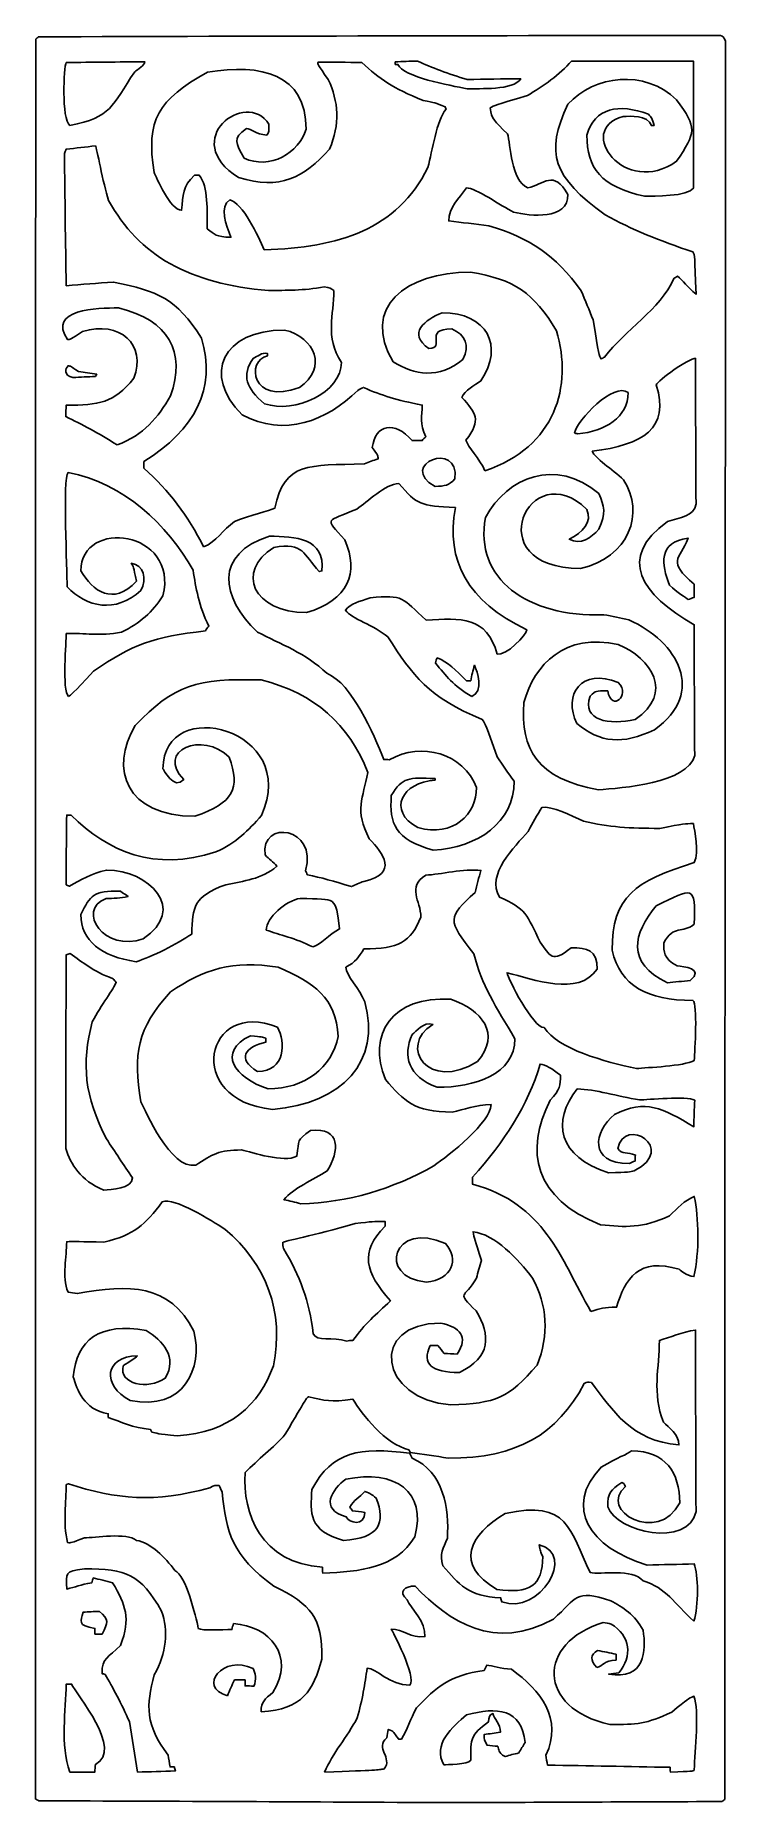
# Model space of a CAD drawing. Header units: centimetres. Extents: x 1.5 to 8.5, y -9 to 9.
import ezdxf

# ---------------------------------------------------------------- set-up
doc = ezdxf.new("R2010")
doc.units = ezdxf.units.CM
doc.header["$MEASUREMENT"] = 0
doc.layers.add('layer 1', color=7, linetype='Continuous')

msp = doc.modelspace()

# ---------------------------------------------------------------- linework, layer by layer
at = {"layer": 'layer 1', "color": 250}
for points, knots in [([(5.70653, -9.00021), (4.31652, -8.9927), (2.92651, -8.9852), (1.53649, -8.98145), (1.53649, -8.98145), (1.523, -8.97394), (1.5095, -8.96644), (1.50051, -8.96269), (1.50051, -8.96269), (1.50051, -2.98613), (1.50051, 2.99044), (1.50501, 8.96325), (1.50501, 8.96325), (1.514, 8.97075), (1.523, 8.97826), (1.532, 8.98576), (1.532, 8.98576), (3.84418, 8.99326), (6.16087, 8.99702), (8.47756, 9.00077), (8.47756, 9.00077), (8.50904, 8.98576), (8.50904, 8.98576), (8.53154, 8.94449), (8.53154, 8.94449), (8.52704, 2.97543), (8.52254, -2.99363), (8.52254, -8.96644), (8.52254, -8.96644), (8.51354, -8.97394), (8.50455, -8.98145), (8.49555, -8.98895), (8.49555, -8.98895), (7.56438, -8.9927), (6.6332, -8.99645), (5.70653, -9.00021)], [0, 0, 0, 0, 0.1, 0.1, 0.1, 0.1, 0.2, 0.2, 0.2, 0.2, 0.3, 0.3, 0.3, 0.3, 0.4, 0.4, 0.4, 0.4, 0.5, 0.5, 0.5, 0.5, 0.6, 0.6, 0.6, 0.6, 0.7, 0.7, 0.7, 0.7, 0.8, 0.8, 0.8, 0.8, 1, 1, 1, 1]), ([(1.85138, 8.08158), (1.76591, 8.15287), (1.78841, 8.67812), (1.8154, 8.72314), (1.8154, 8.72314), (2.0808, 8.72689), (2.34621, 8.73064), (2.61611, 8.73064), (2.61611, 8.73064), (2.61611, 8.69687), (2.53964, 8.65185), (2.51265, 8.62934), (2.51265, 8.62934), (2.27873, 8.28043), (2.27873, 8.16787), (1.85138, 8.08158)], [0, 0, 0, 0, 0.2, 0.2, 0.2, 0.2, 0.4, 0.4, 0.4, 0.4, 0.6, 0.6, 0.6, 0.6, 1, 1, 1, 1]), ([(3.83069, 6.81724), (3.77221, 6.95605), (3.61027, 7.29747), (3.47981, 7.32373), (3.47981, 7.32373), (3.37635, 7.25995), (3.43933, 7.06861), (3.49331, 6.9448), (3.49331, 6.9448), (3.33586, 6.9448), (3.33136, 6.97481), (3.25039, 7.03109), (3.25039, 7.03109), (3.25039, 7.20742), (3.26389, 7.46254), (3.16942, 7.5751), (3.16942, 7.5751), (3.15143, 7.5751), (3.13343, 7.5751), (3.11994, 7.5751), (3.11994, 7.5751), (2.99848, 7.46254), (3.00748, 7.37625), (2.98948, 7.21868), (2.98948, 7.21868), (2.87702, 7.21868), (2.72858, 7.55634), (2.71058, 7.60511), (2.71058, 7.60511), (2.62511, 8.14161), (2.74657, 8.34421), (3.25489, 8.62559), (3.25489, 8.62559), (3.7992, 8.71563), (4.25804, 8.61058), (4.25804, 8.04407), (4.25804, 8.04407), (4.19506, 7.80771), (3.88017, 7.62387), (3.62826, 7.75143), (3.62826, 7.75143), (3.53829, 7.90525), (3.5068, 7.95027), (3.65075, 8.05157), (3.65075, 8.05157), (3.70023, 8.04782), (3.74522, 7.99529), (3.85768, 7.98404), (3.85768, 7.98404), (3.88017, 8.0178), (3.88017, 8.0178), (3.88017, 8.09659), (3.88017, 8.09659), (3.64625, 8.46051), (2.95799, 7.93527), (3.56978, 7.55259), (3.56978, 7.55259), (3.99713, 7.42503), (4.23105, 7.54508), (4.49645, 7.84147), (4.49645, 7.84147), (4.60442, 8.09284), (4.59092, 8.3292), (4.48296, 8.55056), (4.48296, 8.55056), (4.375, 8.70813), (4.375, 8.70813), (4.3795, 8.72689), (4.3795, 8.72689), (4.52794, 8.72689), (4.67639, 8.72689), (4.82484, 8.72314), (4.82484, 8.72314), (5.01377, 8.55431), (5.13523, 8.46426), (5.45012, 8.3367), (5.45012, 8.3367), (5.57158, 8.31419), (5.57158, 8.31419), (5.67504, 8.27292), (5.67504, 8.27292), (5.67504, 8.26542), (5.67954, 8.25792), (5.68404, 8.25041), (5.68404, 8.25041), (5.58507, 8.12661), (5.54459, 7.83022), (5.4996, 7.65388), (5.4996, 7.65388), (5.18471, 7.02359), (4.59092, 6.836), (3.83069, 6.81724)], [0, 0, 0, 0, 0.04166667, 0.04166667, 0.04166667, 0.04166667, 0.08333333, 0.08333333, 0.08333333, 0.08333333, 0.125, 0.125, 0.125, 0.125, 0.16666667, 0.16666667, 0.16666667, 0.16666667, 0.20833333, 0.20833333, 0.20833333, 0.20833333, 0.25, 0.25, 0.25, 0.25, 0.29166667, 0.29166667, 0.29166667, 0.29166667, 0.33333333, 0.33333333, 0.33333333, 0.33333333, 0.375, 0.375, 0.375, 0.375, 0.41666667, 0.41666667, 0.41666667, 0.41666667, 0.45833333, 0.45833333, 0.45833333, 0.45833333, 0.5, 0.5, 0.5, 0.5, 0.54166667, 0.54166667, 0.54166667, 0.54166667, 0.58333333, 0.58333333, 0.58333333, 0.58333333, 0.625, 0.625, 0.625, 0.625, 0.66666667, 0.66666667, 0.66666667, 0.66666667, 0.70833333, 0.70833333, 0.70833333, 0.70833333, 0.75, 0.75, 0.75, 0.75, 0.79166667, 0.79166667, 0.79166667, 0.79166667, 0.83333333, 0.83333333, 0.83333333, 0.83333333, 0.875, 0.875, 0.875, 0.875, 0.91666667, 0.91666667, 0.91666667, 0.91666667, 1, 1, 1, 1]), ([(5.89996, 8.45676), (5.72452, 8.49053), (5.24319, 8.57682), (5.19371, 8.70438), (5.19371, 8.70438), (5.18471, 8.70438), (5.17572, 8.70438), (5.16672, 8.70438), (5.16672, 8.70438), (5.16672, 8.71563), (5.16672, 8.72314), (5.16672, 8.73064), (5.16672, 8.73064), (5.23869, 8.73439), (5.31517, 8.73814), (5.39164, 8.73814), (5.39164, 8.73814), (5.54009, 8.67436), (5.70203, 8.60683), (5.89996, 8.55056), (5.89996, 8.55056), (6.0799, 8.55431), (6.25983, 8.55806), (6.44427, 8.55806), (6.44427, 8.55806), (6.37229, 8.438), (6.01692, 8.46051), (5.89996, 8.45676)], [0, 0, 0, 0, 0.125, 0.125, 0.125, 0.125, 0.25, 0.25, 0.25, 0.25, 0.375, 0.375, 0.375, 0.375, 0.5, 0.5, 0.5, 0.5, 0.625, 0.625, 0.625, 0.625, 0.75, 0.75, 0.75, 0.75, 1, 1, 1, 1]), ([(7.26298, 5.70296), (7.24049, 5.74048), (7.24049, 5.74048), (7.18201, 6.1044), (7.18201, 6.1044), (7.14152, 6.20195), (7.10104, 6.2995), (7.06055, 6.39704), (7.06055, 6.39704), (6.79515, 6.76471), (6.53874, 6.9373), (6.12038, 7.0611), (6.12038, 7.0611), (5.98093, 7.07986), (5.84598, 7.09487), (5.71103, 7.10988), (5.71103, 7.10988), (5.71103, 7.25244), (5.81449, 7.33498), (5.89096, 7.44754), (5.89096, 7.44754), (5.98543, 7.44754), (6.24184, 7.2637), (6.37229, 7.19992), (6.37229, 7.19992), (6.54323, 7.15865), (6.9256, 7.11738), (6.9256, 7.38), (6.9256, 7.38), (6.77715, 7.63888), (6.68269, 7.4813), (6.51624, 7.44754), (6.51624, 7.44754), (6.3453, 7.51882), (6.34081, 7.894), (6.30932, 7.99905), (6.30932, 7.99905), (6.17436, 8.13036), (6.14737, 8.14536), (6.13388, 8.26167), (6.13388, 8.26167), (6.17436, 8.28793), (6.17436, 8.28793), (6.51175, 8.38923), (6.51175, 8.38923), (6.67369, 8.47927), (6.84013, 8.60308), (6.96159, 8.73814), (6.96159, 8.73814), (7.37544, 8.73814), (7.7893, 8.73814), (8.20315, 8.73814), (8.20315, 8.73814), (8.20315, 8.30669), (8.20315, 7.87524), (8.20315, 7.44378), (8.20315, 7.44378), (8.15367, 7.36125), (7.7893, 7.36125), (7.70833, 7.36125), (7.70833, 7.36125), (7.25848, 7.45879), (7.11903, 7.65013), (7.11903, 7.98404), (7.11903, 7.98404), (7.19101, 8.26167), (7.44742, 8.31044), (7.74431, 8.19789), (7.74431, 8.19789), (7.7803, 8.16037), (7.7803, 8.16037), (7.80279, 8.08158), (7.80279, 8.08158), (7.7938, 8.08158), (7.7848, 8.08158), (7.7758, 8.08158), (7.7758, 8.08158), (7.73532, 8.19039), (7.55988, 8.17538), (7.4879, 8.17538), (7.4879, 8.17538), (6.98858, 8.03656), (7.5104, 7.34624), (8.03221, 7.71766), (8.03221, 7.71766), (8.23014, 8.0178), (8.24364, 8.05157), (8.03221, 8.34421), (8.03221, 8.34421), (7.70833, 8.65936), (7.19101, 8.59558), (6.9256, 8.29919), (6.9256, 8.29919), (6.68718, 7.79645), (6.77265, 7.56009), (7.30347, 7.17366), (7.30347, 7.17366), (7.57787, 7.01983), (7.85677, 6.91103), (8.19865, 6.79473), (8.19865, 6.79473), (8.21665, 6.75721), (8.21665, 6.75721), (8.23014, 6.36328), (8.23014, 6.36328), (8.14017, 6.43831), (8.09519, 6.50209), (8.04121, 6.54711), (8.04121, 6.54711), (8.02771, 6.53961), (8.01422, 6.5321), (8.00522, 6.5246), (8.00522, 6.5246), (7.86577, 6.2057), (7.5059, 6.00311), (7.29897, 5.72172), (7.29897, 5.72172), (7.28547, 5.71797), (7.27198, 5.71047), (7.26298, 5.70296)], [0, 0, 0, 0, 0.03225806, 0.03225806, 0.03225806, 0.03225806, 0.06451613, 0.06451613, 0.06451613, 0.06451613, 0.09677419, 0.09677419, 0.09677419, 0.09677419, 0.12903226, 0.12903226, 0.12903226, 0.12903226, 0.16129032, 0.16129032, 0.16129032, 0.16129032, 0.19354839, 0.19354839, 0.19354839, 0.19354839, 0.22580645, 0.22580645, 0.22580645, 0.22580645, 0.25806452, 0.25806452, 0.25806452, 0.25806452, 0.29032258, 0.29032258, 0.29032258, 0.29032258, 0.32258065, 0.32258065, 0.32258065, 0.32258065, 0.35483871, 0.35483871, 0.35483871, 0.35483871, 0.38709677, 0.38709677, 0.38709677, 0.38709677, 0.41935484, 0.41935484, 0.41935484, 0.41935484, 0.4516129, 0.4516129, 0.4516129, 0.4516129, 0.48387097, 0.48387097, 0.48387097, 0.48387097, 0.51612903, 0.51612903, 0.51612903, 0.51612903, 0.5483871, 0.5483871, 0.5483871, 0.5483871, 0.58064516, 0.58064516, 0.58064516, 0.58064516, 0.61290323, 0.61290323, 0.61290323, 0.61290323, 0.64516129, 0.64516129, 0.64516129, 0.64516129, 0.67741935, 0.67741935, 0.67741935, 0.67741935, 0.70967742, 0.70967742, 0.70967742, 0.70967742, 0.74193548, 0.74193548, 0.74193548, 0.74193548, 0.77419355, 0.77419355, 0.77419355, 0.77419355, 0.80645161, 0.80645161, 0.80645161, 0.80645161, 0.83870968, 0.83870968, 0.83870968, 0.83870968, 0.87096774, 0.87096774, 0.87096774, 0.87096774, 0.90322581, 0.90322581, 0.90322581, 0.90322581, 0.93548387, 0.93548387, 0.93548387, 0.93548387, 1, 1, 1, 1]), ([(3.2144, 3.78956), (3.05696, 4.11222), (2.85903, 4.36358), (2.60712, 4.59244), (2.60712, 4.59244), (2.60712, 4.61495), (2.60712, 4.63746), (2.60712, 4.65997), (2.60712, 4.65997), (3.11994, 4.98263), (3.35386, 5.40282), (3.19191, 5.91682), (3.19191, 5.91682), (2.9355, 6.32576), (2.75107, 6.39329), (2.29673, 6.48708), (2.29673, 6.48708), (2.13478, 6.47583), (1.97284, 6.46457), (1.8154, 6.44957), (1.8154, 6.44957), (1.8064, 6.89978), (1.8019, 7.34999), (1.7974, 7.79645), (1.7974, 7.79645), (1.8019, 7.81146), (1.8064, 7.82646), (1.8154, 7.84147), (1.8154, 7.84147), (1.91436, 7.85273), (2.01333, 7.86398), (2.11229, 7.87524), (2.11229, 7.87524), (2.12579, 7.86023), (2.18876, 7.49631), (2.24724, 7.31998), (2.24724, 7.31998), (2.55314, 6.75346), (3.07945, 6.46832), (3.87567, 6.40079), (3.87567, 6.40079), (4.05561, 6.40454), (4.23105, 6.40079), (4.44247, 6.43831), (4.44247, 6.43831), (4.50545, 6.42706), (4.50545, 6.42706), (4.54144, 6.40079), (4.54144, 6.40079), (4.54144, 6.15318), (4.44697, 5.93557), (4.61791, 5.6692), (4.61791, 5.6692), (4.61791, 5.36531), (4.14558, 5.1402), (3.83519, 5.249), (3.83519, 5.249), (3.64625, 5.40658), (3.60127, 5.53414), (3.71823, 5.71047), (3.71823, 5.71047), (3.76321, 5.72923), (3.8037, 5.77425), (3.86668, 5.75924), (3.86668, 5.75924), (3.86668, 5.75174), (3.86668, 5.74423), (3.86668, 5.73673), (3.86668, 5.73673), (3.64625, 5.69171), (3.69574, 5.22649), (4.19056, 5.41408), (4.19056, 5.41408), (4.47846, 5.61292), (4.3525, 5.92432), (4.03762, 5.99935), (4.03762, 5.99935), (3.40784, 5.99935), (3.19641, 5.54164), (3.60577, 5.13645), (3.60577, 5.13645), (4.03762, 4.90384), (4.46497, 5.07267), (4.78435, 5.38406), (4.78435, 5.38406), (4.80235, 5.39532), (4.82034, 5.40658), (4.84283, 5.41408), (4.84283, 5.41408), (5.03177, 5.33154), (5.17572, 5.28652), (5.44112, 5.23399), (5.44112, 5.23399), (5.43662, 5.12519), (5.41413, 5.04641), (5.47711, 4.91134), (5.47711, 4.91134), (5.46361, 4.90009), (5.45012, 4.88883), (5.44112, 4.87382), (5.44112, 4.87382), (5.40513, 4.87382), (5.36915, 4.87382), (5.33766, 4.87382), (5.33766, 4.87382), (5.16222, 5.08017), (4.95979, 5.0389), (4.9328, 4.80254), (4.9328, 4.80254), (4.99128, 4.72), (4.99128, 4.72), (4.99128, 4.68624), (4.99128, 4.68624), (4.9418, 4.67123), (4.89681, 4.65622), (4.85183, 4.63746), (4.85183, 4.63746), (4.28053, 4.61495), (4.04211, 4.66373), (3.93865, 4.1835), (3.93865, 4.1835), (3.88917, 4.16099), (3.68674, 4.11222), (3.52929, 4.04844), (3.52929, 4.04844), (3.41234, 3.9659), (3.34036, 3.84209), (3.2144, 3.78956)], [0, 0, 0, 0, 0.03030303, 0.03030303, 0.03030303, 0.03030303, 0.06060606, 0.06060606, 0.06060606, 0.06060606, 0.09090909, 0.09090909, 0.09090909, 0.09090909, 0.12121212, 0.12121212, 0.12121212, 0.12121212, 0.15151515, 0.15151515, 0.15151515, 0.15151515, 0.18181818, 0.18181818, 0.18181818, 0.18181818, 0.21212121, 0.21212121, 0.21212121, 0.21212121, 0.24242424, 0.24242424, 0.24242424, 0.24242424, 0.27272727, 0.27272727, 0.27272727, 0.27272727, 0.3030303, 0.3030303, 0.3030303, 0.3030303, 0.33333333, 0.33333333, 0.33333333, 0.33333333, 0.36363636, 0.36363636, 0.36363636, 0.36363636, 0.39393939, 0.39393939, 0.39393939, 0.39393939, 0.42424242, 0.42424242, 0.42424242, 0.42424242, 0.45454545, 0.45454545, 0.45454545, 0.45454545, 0.48484848, 0.48484848, 0.48484848, 0.48484848, 0.51515152, 0.51515152, 0.51515152, 0.51515152, 0.54545455, 0.54545455, 0.54545455, 0.54545455, 0.57575758, 0.57575758, 0.57575758, 0.57575758, 0.60606061, 0.60606061, 0.60606061, 0.60606061, 0.63636364, 0.63636364, 0.63636364, 0.63636364, 0.66666667, 0.66666667, 0.66666667, 0.66666667, 0.6969697, 0.6969697, 0.6969697, 0.6969697, 0.72727273, 0.72727273, 0.72727273, 0.72727273, 0.75757576, 0.75757576, 0.75757576, 0.75757576, 0.78787879, 0.78787879, 0.78787879, 0.78787879, 0.81818182, 0.81818182, 0.81818182, 0.81818182, 0.84848485, 0.84848485, 0.84848485, 0.84848485, 0.87878788, 0.87878788, 0.87878788, 0.87878788, 0.90909091, 0.90909091, 0.90909091, 0.90909091, 0.93939394, 0.93939394, 0.93939394, 0.93939394, 1, 1, 1, 1]), ([(6.0799, 4.56618), (6.02592, 4.68999), (5.90446, 4.80629), (5.88647, 4.87758), (5.88647, 4.87758), (6.04841, 5.08767), (5.98543, 5.15146), (5.84598, 5.31278), (5.84598, 5.31278), (5.87297, 5.38406), (5.97643, 5.43659), (6.03941, 5.48161), (6.03941, 5.48161), (6.27783, 5.83803), (6.09789, 6.17569), (5.64355, 6.17569), (5.64355, 6.17569), (5.47261, 6.10816), (5.28368, 5.96184), (5.5086, 5.81177), (5.5086, 5.81177), (5.69303, 5.81177), (5.44112, 6.01061), (5.74252, 6.01061), (5.74252, 6.01061), (5.88197, 5.94683), (5.93145, 5.84553), (5.85498, 5.69921), (5.85498, 5.69921), (5.61206, 5.49662), (5.36015, 5.54164), (5.14423, 5.6767), (5.14423, 5.6767), (4.81584, 6.22446), (5.27018, 6.58838), (5.93145, 6.58838), (5.93145, 6.58838), (6.38579, 6.51335), (6.57472, 6.38203), (6.80864, 5.99185), (6.80864, 5.99185), (6.97508, 5.42909), (6.79964, 4.80629), (6.0799, 4.56618)], [0, 0, 0, 0, 0.08333333, 0.08333333, 0.08333333, 0.08333333, 0.16666667, 0.16666667, 0.16666667, 0.16666667, 0.25, 0.25, 0.25, 0.25, 0.33333333, 0.33333333, 0.33333333, 0.33333333, 0.41666667, 0.41666667, 0.41666667, 0.41666667, 0.5, 0.5, 0.5, 0.5, 0.58333333, 0.58333333, 0.58333333, 0.58333333, 0.66666667, 0.66666667, 0.66666667, 0.66666667, 0.75, 0.75, 0.75, 0.75, 0.83333333, 0.83333333, 0.83333333, 0.83333333, 1, 1, 1, 1]), ([(2.33271, 4.8288), (2.14378, 4.95261), (1.97284, 5.0389), (1.8109, 5.11769), (1.8109, 5.11769), (1.8109, 5.15896), (1.8109, 5.19648), (1.8154, 5.23399), (1.8154, 5.23399), (2.14828, 5.23399), (2.29673, 5.25275), (2.50365, 5.50787), (2.50365, 5.50787), (2.63861, 5.84928), (2.3597, 6.10065), (1.98184, 5.98435), (1.98184, 5.98435), (1.85588, 5.90181), (1.85588, 5.90181), (1.82889, 5.90181), (1.82889, 5.90181), (1.61747, 6.2132), (2.13478, 6.22446), (2.34621, 6.22446), (2.34621, 6.22446), (2.86353, 6.10065), (3.03447, 5.778), (2.87702, 5.32779), (2.87702, 5.32779), (2.75107, 5.11394), (2.60712, 4.92635), (2.33271, 4.8288)], [0, 0, 0, 0, 0.11111111, 0.11111111, 0.11111111, 0.11111111, 0.22222222, 0.22222222, 0.22222222, 0.22222222, 0.33333333, 0.33333333, 0.33333333, 0.33333333, 0.44444444, 0.44444444, 0.44444444, 0.44444444, 0.55555556, 0.55555556, 0.55555556, 0.55555556, 0.66666667, 0.66666667, 0.66666667, 0.66666667, 0.77777778, 0.77777778, 0.77777778, 0.77777778, 1, 1, 1, 1]), ([(1.88287, 5.51538), (1.78391, 5.54164), (1.8064, 5.60167), (1.83339, 5.63543), (1.83339, 5.63543), (1.86038, 5.63168), (1.86038, 5.63168), (1.94135, 5.5754), (1.94135, 5.5754), (1.99983, 5.5679), (2.06281, 5.5604), (2.12579, 5.54914), (2.12579, 5.54914), (2.12129, 5.54164), (2.11679, 5.53414), (2.11229, 5.52663), (2.11229, 5.52663), (2.03582, 5.52288), (1.95935, 5.51913), (1.88287, 5.51538)], [0, 0, 0, 0, 0.16666667, 0.16666667, 0.16666667, 0.16666667, 0.33333333, 0.33333333, 0.33333333, 0.33333333, 0.5, 0.5, 0.5, 0.5, 0.66666667, 0.66666667, 0.66666667, 0.66666667, 1, 1, 1, 1]), ([(7.23599, 1.31715), (6.61071, 1.4297), (6.43977, 1.72609), (6.47576, 2.20632), (6.47576, 2.20632), (6.58372, 2.59275), (6.89411, 2.91915), (7.43842, 2.79535), (7.43842, 2.79535), (7.7758, 2.65653), (8.00972, 2.30011), (7.60936, 2.03374), (7.60936, 2.03374), (7.34845, 1.97371), (7.06055, 2.01873), (7.15052, 2.2701), (7.15052, 2.2701), (7.2225, 2.33013), (7.19551, 2.32262), (7.33046, 2.32262), (7.33046, 2.32262), (7.36645, 2.10877), (7.56887, 2.27385), (7.43842, 2.40891), (7.43842, 2.40891), (7.06055, 2.56649), (6.87162, 2.28135), (7.01557, 1.99247), (7.01557, 1.99247), (7.25399, 1.79362), (7.47891, 1.77111), (7.80729, 1.92869), (7.80729, 1.92869), (8.3381, 2.30762), (8.04571, 2.82536), (7.54638, 3.04671), (7.54638, 3.04671), (7.46091, 3.06547), (7.37544, 3.08423), (7.28997, 3.09924), (7.28997, 3.09924), (6.50725, 3.07298), (5.97194, 3.46316), (6.0844, 4.08971), (6.0844, 4.08971), (6.30932, 4.50615), (6.79964, 4.70124), (7.24049, 4.33357), (7.24049, 4.33357), (7.29897, 4.19851), (7.31246, 4.13848), (7.24049, 3.96965), (7.24049, 3.96965), (7.16402, 3.88336), (7.05156, 3.80457), (6.9391, 3.86835), (6.9391, 3.86835), (7.07855, 3.94339), (7.17301, 4.03718), (7.11903, 4.17224), (7.11903, 4.17224), (6.53424, 4.74251), (5.99443, 3.57196), (7.05156, 3.57196), (7.05156, 3.57196), (7.54638, 3.67701), (7.71282, 4.13848), (7.4924, 4.47239), (7.4924, 4.47239), (7.37544, 4.58494), (7.2, 4.68999), (7.17301, 4.76502), (7.17301, 4.76502), (7.69033, 4.8288), (7.96474, 4.99763), (7.82528, 5.44034), (7.82528, 5.44034), (7.83878, 5.48911), (8.15817, 5.71047), (8.22564, 5.71047), (8.22564, 5.71047), (8.22564, 5.21899), (8.22564, 4.72375), (8.23014, 4.22852), (8.23014, 4.22852), (8.20765, 4.10096), (8.0682, 4.08971), (7.93774, 4.04844), (7.93774, 4.04844), (7.42043, 3.68076), (7.67234, 3.29808), (8.21215, 2.99794), (8.21215, 2.99794), (8.21215, 2.55523), (8.21215, 2.11252), (8.21665, 1.66606), (8.21665, 1.66606), (8.14917, 1.38468), (7.46541, 1.33216), (7.23599, 1.31715)], [0, 0, 0, 0, 0.03846154, 0.03846154, 0.03846154, 0.03846154, 0.07692308, 0.07692308, 0.07692308, 0.07692308, 0.11538462, 0.11538462, 0.11538462, 0.11538462, 0.15384615, 0.15384615, 0.15384615, 0.15384615, 0.19230769, 0.19230769, 0.19230769, 0.19230769, 0.23076923, 0.23076923, 0.23076923, 0.23076923, 0.26923077, 0.26923077, 0.26923077, 0.26923077, 0.30769231, 0.30769231, 0.30769231, 0.30769231, 0.34615385, 0.34615385, 0.34615385, 0.34615385, 0.38461538, 0.38461538, 0.38461538, 0.38461538, 0.42307692, 0.42307692, 0.42307692, 0.42307692, 0.46153846, 0.46153846, 0.46153846, 0.46153846, 0.5, 0.5, 0.5, 0.5, 0.53846154, 0.53846154, 0.53846154, 0.53846154, 0.57692308, 0.57692308, 0.57692308, 0.57692308, 0.61538462, 0.61538462, 0.61538462, 0.61538462, 0.65384615, 0.65384615, 0.65384615, 0.65384615, 0.69230769, 0.69230769, 0.69230769, 0.69230769, 0.73076923, 0.73076923, 0.73076923, 0.73076923, 0.76923077, 0.76923077, 0.76923077, 0.76923077, 0.80769231, 0.80769231, 0.80769231, 0.80769231, 0.84615385, 0.84615385, 0.84615385, 0.84615385, 0.88461538, 0.88461538, 0.88461538, 0.88461538, 0.92307692, 0.92307692, 0.92307692, 0.92307692, 1, 1, 1, 1]), ([(7.02457, 4.94136), (7.01107, 4.94511), (7.00207, 4.94886), (6.99308, 4.95261), (6.99308, 4.95261), (7.01107, 5.07642), (7.39793, 5.47786), (7.53739, 5.36155), (7.53739, 5.36155), (7.53739, 5.11019), (7.30347, 4.96762), (7.02457, 4.94136)], [0, 0, 0, 0, 0.25, 0.25, 0.25, 0.25, 0.5, 0.5, 0.5, 0.5, 1, 1, 1, 1]), ([(5.57158, 4.40485), (5.18021, 4.62621), (5.82349, 4.88508), (5.77401, 4.48364), (5.77401, 4.48364), (5.71103, 4.41236), (5.67504, 4.41236), (5.57158, 4.40485)], [0, 0, 0, 0, 0.33333333, 0.33333333, 0.33333333, 0.33333333, 1, 1, 1, 1]), ([(1.83789, 2.26635), (1.77041, 2.32262), (1.8154, 2.84037), (1.8154, 2.9079), (1.8154, 2.9079), (2.00433, 2.9154), (2.15278, 2.87788), (2.3777, 2.92291), (2.3777, 2.92291), (2.56663, 3.0092), (2.69259, 3.12925), (2.80055, 3.29058), (2.80055, 3.29058), (2.96249, 3.9659), (1.96384, 4.0822), (1.96384, 3.5457), (1.96384, 3.5457), (2.0853, 3.33935), (2.29223, 3.18553), (2.53064, 3.44065), (2.53064, 3.44065), (2.49916, 3.59072), (2.49916, 3.59072), (2.47666, 3.62449), (2.47666, 3.62449), (2.60262, 3.60573), (2.64311, 3.46316), (2.57563, 3.34686), (2.57563, 3.34686), (2.31472, 3.10674), (2.02232, 3.17803), (1.82439, 3.38437), (1.82439, 3.38437), (1.82439, 3.54195), (1.77941, 4.5024), (1.83339, 4.54742), (1.83339, 4.54742), (2.40469, 4.43862), (2.84553, 4.01842), (3.10644, 3.5532), (3.10644, 3.5532), (3.13793, 3.37687), (3.16042, 3.18928), (3.26839, 2.98293), (3.26839, 2.98293), (3.25489, 2.96793), (3.2414, 2.95292), (3.2324, 2.93416), (3.2324, 2.93416), (2.70608, 2.87788), (2.48566, 2.79535), (2.0943, 2.52522), (2.0943, 2.52522), (1.86938, 2.28511), (1.86938, 2.28511), (1.83789, 2.26635)], [0, 0, 0, 0, 0.06666667, 0.06666667, 0.06666667, 0.06666667, 0.13333333, 0.13333333, 0.13333333, 0.13333333, 0.2, 0.2, 0.2, 0.2, 0.26666667, 0.26666667, 0.26666667, 0.26666667, 0.33333333, 0.33333333, 0.33333333, 0.33333333, 0.4, 0.4, 0.4, 0.4, 0.46666667, 0.46666667, 0.46666667, 0.46666667, 0.53333333, 0.53333333, 0.53333333, 0.53333333, 0.6, 0.6, 0.6, 0.6, 0.66666667, 0.66666667, 0.66666667, 0.66666667, 0.73333333, 0.73333333, 0.73333333, 0.73333333, 0.8, 0.8, 0.8, 0.8, 0.86666667, 0.86666667, 0.86666667, 0.86666667, 1, 1, 1, 1]), ([(5.55358, 0.70186), (5.16222, 0.81066), (5.10374, 0.97199), (5.12623, 1.25712), (5.12623, 1.25712), (5.23869, 1.44846), (5.30167, 1.44096), (5.57158, 1.4297), (5.57158, 1.4297), (5.57158, 1.42595), (5.57158, 1.4222), (5.57158, 1.4147), (5.57158, 1.4147), (5.23869, 1.39219), (5.07675, 1.10705), (5.39614, 0.93072), (5.39614, 0.93072), (5.76051, 0.82942), (5.99443, 1.06953), (5.99443, 1.33966), (5.99443, 1.33966), (5.85948, 1.68482), (5.43662, 1.81238), (5.10374, 1.62104), (5.10374, 1.62104), (5.08575, 1.62479), (5.06775, 1.62479), (5.04976, 1.62479), (5.04976, 1.62479), (4.9418, 1.89117), (4.73037, 2.39391), (4.46946, 2.50271), (4.46946, 2.50271), (4.25804, 2.7053), (3.99263, 2.80285), (3.76321, 2.92291), (3.76321, 2.92291), (3.38534, 3.27557), (3.32237, 3.72203), (3.88467, 3.89837), (3.88467, 3.89837), (4.14558, 3.89837), (4.45597, 3.87961), (4.41998, 3.5457), (4.41998, 3.5457), (4.41098, 3.5457), (4.40199, 3.54195), (4.39299, 3.5382), (4.39299, 3.5382), (4.22205, 3.72203), (4.24004, 3.83459), (3.92965, 3.78581), (3.92965, 3.78581), (3.53379, 3.5382), (3.71823, 3.12175), (4.26254, 3.12175), (4.26254, 3.12175), (4.68989, 3.24931), (4.79785, 3.52319), (4.6539, 3.86085), (4.6539, 3.86085), (4.43348, 4.10096), (4.46946, 4.04093), (4.77536, 4.176), (4.77536, 4.176), (4.87882, 4.24728), (5.06775, 4.43487), (5.20271, 4.43487), (5.20271, 4.43487), (5.38714, 4.22102), (5.42313, 4.20601), (5.7785, 4.191), (5.7785, 4.191), (5.67954, 3.64325), (5.89996, 3.24181), (6.50725, 2.94542), (6.50725, 2.94542), (6.50725, 2.89664), (6.29132, 2.67529), (6.20585, 2.6978), (6.20585, 2.6978), (6.09789, 3.08423), (5.83248, 3.06922), (5.48161, 3.04296), (5.48161, 3.04296), (5.23419, 3.27182), (5.25669, 3.30559), (4.91031, 3.27182), (4.91031, 3.27182), (4.79785, 3.23055), (4.71688, 3.22305), (4.6584, 3.14426), (4.6584, 3.14426), (4.72587, 3.05797), (4.9463, 2.99419), (5.09025, 2.87413), (5.09025, 2.87413), (5.35115, 2.47645), (5.4951, 2.25884), (6.05291, 2.03374), (6.05291, 2.03374), (6.08889, 1.97746), (6.08889, 1.97746), (6.20585, 1.65106), (6.20585, 1.65106), (6.25983, 1.56852), (6.31831, 1.48598), (6.37679, 1.40344), (6.37679, 1.40344), (6.37679, 0.98324), (6.00792, 0.72812), (5.55358, 0.70186)], [0, 0, 0, 0, 0.03448276, 0.03448276, 0.03448276, 0.03448276, 0.06896552, 0.06896552, 0.06896552, 0.06896552, 0.10344828, 0.10344828, 0.10344828, 0.10344828, 0.13793103, 0.13793103, 0.13793103, 0.13793103, 0.17241379, 0.17241379, 0.17241379, 0.17241379, 0.20689655, 0.20689655, 0.20689655, 0.20689655, 0.24137931, 0.24137931, 0.24137931, 0.24137931, 0.27586207, 0.27586207, 0.27586207, 0.27586207, 0.31034483, 0.31034483, 0.31034483, 0.31034483, 0.34482759, 0.34482759, 0.34482759, 0.34482759, 0.37931034, 0.37931034, 0.37931034, 0.37931034, 0.4137931, 0.4137931, 0.4137931, 0.4137931, 0.44827586, 0.44827586, 0.44827586, 0.44827586, 0.48275862, 0.48275862, 0.48275862, 0.48275862, 0.51724138, 0.51724138, 0.51724138, 0.51724138, 0.55172414, 0.55172414, 0.55172414, 0.55172414, 0.5862069, 0.5862069, 0.5862069, 0.5862069, 0.62068966, 0.62068966, 0.62068966, 0.62068966, 0.65517241, 0.65517241, 0.65517241, 0.65517241, 0.68965517, 0.68965517, 0.68965517, 0.68965517, 0.72413793, 0.72413793, 0.72413793, 0.72413793, 0.75862069, 0.75862069, 0.75862069, 0.75862069, 0.79310345, 0.79310345, 0.79310345, 0.79310345, 0.82758621, 0.82758621, 0.82758621, 0.82758621, 0.86206897, 0.86206897, 0.86206897, 0.86206897, 0.89655172, 0.89655172, 0.89655172, 0.89655172, 0.93103448, 0.93103448, 0.93103448, 0.93103448, 1, 1, 1, 1]), ([(8.14917, 3.25306), (8.13568, 3.27182), (8.03221, 3.3281), (7.96024, 3.39938), (7.96024, 3.39938), (7.87477, 3.61323), (7.84328, 3.83834), (8.14917, 3.87961), (8.14917, 3.87961), (8.0592, 3.6545), (7.92875, 3.647), (8.21215, 3.41064), (8.21215, 3.41064), (8.21215, 3.36561), (8.21215, 3.32059), (8.21215, 3.27557), (8.21215, 3.27557), (8.18966, 3.26807), (8.16716, 3.26056), (8.14917, 3.25306)], [0, 0, 0, 0, 0.16666667, 0.16666667, 0.16666667, 0.16666667, 0.33333333, 0.33333333, 0.33333333, 0.33333333, 0.5, 0.5, 0.5, 0.5, 0.66666667, 0.66666667, 0.66666667, 0.66666667, 1, 1, 1, 1]), ([(5.94495, 2.26635), (5.75601, 2.3789), (5.68404, 2.47645), (5.57607, 2.60776), (5.57607, 2.60776), (5.58057, 2.62652), (5.58507, 2.64528), (5.59407, 2.66028), (5.59407, 2.66028), (5.70203, 2.61526), (5.783, 2.53647), (5.89096, 2.42767), (5.89096, 2.42767), (5.90446, 2.42767), (5.91795, 2.42767), (5.93595, 2.42767), (5.93595, 2.42767), (5.94495, 2.4802), (5.95844, 2.53272), (5.97194, 2.58525), (5.97194, 2.58525), (6.00342, 2.52147), (6.0754, 2.31887), (5.94495, 2.26635)], [0, 0, 0, 0, 0.14285714, 0.14285714, 0.14285714, 0.14285714, 0.28571429, 0.28571429, 0.28571429, 0.28571429, 0.42857143, 0.42857143, 0.42857143, 0.42857143, 0.57142857, 0.57142857, 0.57142857, 0.57142857, 0.71428571, 0.71428571, 0.71428571, 0.71428571, 1, 1, 1, 1]), ([(2.52615, -0.43492), (2.17527, -0.3824), (1.96384, -0.22107), (1.96384, 0.0453), (1.96384, 0.0453), (2.06281, 0.24415), (2.0853, 0.28541), (2.3687, 0.28541), (2.3687, 0.28541), (2.39569, 0.2554), (2.42718, 0.2479), (2.44517, 0.22914), (2.44517, 0.22914), (2.3687, 0.21038), (2.29673, 0.21038), (2.22025, 0.21038), (2.22025, 0.21038), (1.90986, 0.08282), (2.20676, -0.34113), (2.59812, -0.20232), (2.59812, -0.20232), (3.05246, 0.09783), (2.6611, 0.49927), (2.22475, 0.49927), (2.22475, 0.49927), (2.06731, 0.458), (1.96384, 0.40172), (1.84689, 0.33419), (1.84689, 0.33419), (1.83339, 0.34169), (1.82439, 0.34544), (1.8154, 0.34919), (1.8154, 0.34919), (1.8154, 0.58556), (1.8154, 0.82192), (1.81989, 1.05828), (1.81989, 1.05828), (1.83339, 1.05828), (1.84689, 1.05828), (1.86488, 1.05828), (1.86488, 1.05828), (2.24275, 0.6831), (2.71058, 0.48051), (3.34036, 0.6831), (3.34036, 0.6831), (3.54729, 0.7769), (3.66874, 0.9007), (3.8037, 1.05453), (3.8037, 1.05453), (4.20406, 1.93994), (2.80055, 2.29261), (2.80055, 1.531), (2.80055, 1.531), (2.80055, 1.531), (2.91751, 1.30214), (3.01198, 1.4222), (3.01198, 1.4222), (2.71958, 1.71484), (3.20541, 1.92118), (3.47531, 1.64731), (3.47531, 1.64731), (3.59227, 1.32841), (3.5203, 1.18209), (3.12444, 1.04702), (3.12444, 1.04702), (2.42268, 1.04702), (2.25174, 1.52725), (2.51715, 1.96996), (2.51715, 1.96996), (2.91301, 2.3864), (3.14693, 2.45394), (3.7992, 2.43518), (3.7992, 2.43518), (4.34801, 2.30011), (4.69438, 1.98121), (4.88782, 1.49348), (4.88782, 1.49348), (4.83833, 1.23086), (4.74837, 1.10705), (4.90131, 0.81817), (4.90131, 0.81817), (5.04076, 0.67185), (5.20271, 0.46175), (4.84733, 0.38296), (4.84733, 0.38296), (4.80235, 0.36795), (4.76186, 0.34919), (4.72138, 0.33044), (4.72138, 0.33044), (4.54144, 0.38296), (4.41098, 0.42423), (4.27153, 0.45049), (4.27153, 0.45049), (4.26254, 0.4655), (4.25804, 0.48051), (4.25354, 0.49176), (4.25354, 0.49176), (4.3795, 0.93822), (3.7947, 1.01701), (3.83968, 0.65309), (3.83968, 0.65309), (3.88017, 0.60807), (3.92515, 0.58556), (3.96114, 0.53678), (3.96114, 0.53678), (3.7992, 0.40172), (3.62826, 0.39046), (3.43933, 0.34919), (3.43933, 0.34919), (3.10644, 0.22539), (3.10644, 0.12784), (3.09295, -0.15354), (3.09295, -0.15354), (2.949, -0.25484), (2.68359, -0.38615), (2.52615, -0.43492)], [0, 0, 0, 0, 0.03333333, 0.03333333, 0.03333333, 0.03333333, 0.06666667, 0.06666667, 0.06666667, 0.06666667, 0.1, 0.1, 0.1, 0.1, 0.13333333, 0.13333333, 0.13333333, 0.13333333, 0.16666667, 0.16666667, 0.16666667, 0.16666667, 0.2, 0.2, 0.2, 0.2, 0.23333333, 0.23333333, 0.23333333, 0.23333333, 0.26666667, 0.26666667, 0.26666667, 0.26666667, 0.3, 0.3, 0.3, 0.3, 0.33333333, 0.33333333, 0.33333333, 0.33333333, 0.36666667, 0.36666667, 0.36666667, 0.36666667, 0.4, 0.4, 0.4, 0.4, 0.43333333, 0.43333333, 0.43333333, 0.43333333, 0.46666667, 0.46666667, 0.46666667, 0.46666667, 0.5, 0.5, 0.5, 0.5, 0.53333333, 0.53333333, 0.53333333, 0.53333333, 0.56666667, 0.56666667, 0.56666667, 0.56666667, 0.6, 0.6, 0.6, 0.6, 0.63333333, 0.63333333, 0.63333333, 0.63333333, 0.66666667, 0.66666667, 0.66666667, 0.66666667, 0.7, 0.7, 0.7, 0.7, 0.73333333, 0.73333333, 0.73333333, 0.73333333, 0.76666667, 0.76666667, 0.76666667, 0.76666667, 0.8, 0.8, 0.8, 0.8, 0.83333333, 0.83333333, 0.83333333, 0.83333333, 0.86666667, 0.86666667, 0.86666667, 0.86666667, 0.9, 0.9, 0.9, 0.9, 0.93333333, 0.93333333, 0.93333333, 0.93333333, 1, 1, 1, 1]), ([(7.62286, -1.52294), (7.30347, -1.45541), (6.82214, -1.32409), (6.68269, -1.10649), (6.68269, -1.10649), (6.56573, -1.10649), (6.31831, -0.61126), (6.30482, -0.54748), (6.30482, -0.54748), (6.57472, -0.61126), (7.02906, -0.79509), (7.2225, -0.50996), (7.2225, -0.50996), (7.2225, -0.31487), (7.12353, -0.29236), (6.95709, -0.29236), (6.95709, -0.29236), (6.75916, -0.45744), (6.74566, -0.37114), (6.6422, -0.23608), (6.6422, -0.23608), (6.51175, 0.0378), (6.49375, 0.11283), (6.22835, 0.22163), (6.22835, 0.22163), (6.08889, 0.458), (6.38129, 0.73187), (6.52074, 0.8932), (6.52074, 0.8932), (6.56573, 0.97574), (6.61071, 1.05828), (6.66019, 1.13707), (6.66019, 1.13707), (6.75916, 1.15582), (6.95709, 1.05077), (7.08305, 0.99825), (7.08305, 0.99825), (7.34395, 0.93447), (7.55538, 0.92321), (7.86127, 0.92321), (7.86127, 0.92321), (8.11318, 0.97199), (8.11318, 0.97199), (8.20315, 0.97199), (8.20315, 0.97199), (8.21215, 0.89695), (8.26613, 0.68685), (8.21215, 0.5743), (8.21215, 0.5743), (7.60936, 0.38671), (7.37544, 0.22914), (7.37544, -0.31862), (7.37544, -0.31862), (7.46091, -0.68254), (7.73082, -0.82886), (8.19865, -0.82886), (8.19865, -0.82886), (8.24814, -0.87013), (8.21665, -1.3391), (8.21215, -1.4404), (8.21215, -1.4404), (8.10419, -1.50043), (7.73532, -1.51168), (7.62286, -1.52294)], [0, 0, 0, 0, 0.05882353, 0.05882353, 0.05882353, 0.05882353, 0.11764706, 0.11764706, 0.11764706, 0.11764706, 0.17647059, 0.17647059, 0.17647059, 0.17647059, 0.23529412, 0.23529412, 0.23529412, 0.23529412, 0.29411765, 0.29411765, 0.29411765, 0.29411765, 0.35294118, 0.35294118, 0.35294118, 0.35294118, 0.41176471, 0.41176471, 0.41176471, 0.41176471, 0.47058824, 0.47058824, 0.47058824, 0.47058824, 0.52941176, 0.52941176, 0.52941176, 0.52941176, 0.58823529, 0.58823529, 0.58823529, 0.58823529, 0.64705882, 0.64705882, 0.64705882, 0.64705882, 0.70588235, 0.70588235, 0.70588235, 0.70588235, 0.76470588, 0.76470588, 0.76470588, 0.76470588, 0.82352941, 0.82352941, 0.82352941, 0.82352941, 0.88235294, 0.88235294, 0.88235294, 0.88235294, 1, 1, 1, 1]), ([(4.20406, -2.89983), (4.14558, -2.88483), (4.0871, -2.86982), (4.03312, -2.85857), (4.03312, -2.85857), (4.12309, -2.74601), (4.33451, -2.65222), (4.47396, -2.56593), (4.47396, -2.56593), (4.59542, -2.36333), (4.61791, -2.11947), (4.30302, -2.15323), (4.30302, -2.15323), (4.15457, -2.26579), (4.19056, -2.23952), (4.16357, -2.41586), (4.16357, -2.41586), (4.03312, -2.48714), (3.70923, -2.37459), (3.60127, -2.35208), (3.60127, -2.35208), (3.37185, -2.35208), (3.30437, -2.3971), (3.13343, -2.5059), (3.13343, -2.5059), (2.87702, -2.55467), (2.62061, -1.95064), (2.57563, -1.8606), (2.57563, -1.8606), (2.49466, -1.37662), (2.53514, -1.11775), (2.87702, -0.74257), (2.87702, -0.74257), (3.2144, -0.50996), (3.5113, -0.41617), (3.97464, -0.4912), (3.97464, -0.4912), (4.34351, -0.65253), (4.55943, -0.79509), (4.58642, -1.19653), (4.58642, -1.19653), (4.51895, -1.51543), (4.24904, -1.72928), (3.87117, -1.72928), (3.87117, -1.72928), (3.52929, -1.61673), (3.34486, -1.35411), (3.69124, -1.18903), (3.69124, -1.18903), (3.81269, -1.20028), (3.81269, -1.20028), (3.84868, -1.21529), (3.84868, -1.21529), (3.84868, -1.22655), (3.84868, -1.2378), (3.84868, -1.25281), (3.84868, -1.25281), (3.63726, -1.30533), (3.54729, -1.41789), (3.76321, -1.55295), (3.76321, -1.55295), (4.05111, -1.55295), (4.05111, -1.24906), (3.96564, -1.10274), (3.96564, -1.10274), (3.2369, -0.79885), (2.99848, -1.84559), (3.91616, -1.93938), (3.91616, -1.93938), (4.63141, -1.87935), (5.02277, -1.45165), (4.85633, -0.84387), (4.85633, -0.84387), (4.80685, -0.71256), (4.6629, -0.57374), (4.6629, -0.4912), (4.6629, -0.4912), (4.76636, -0.43868), (4.79335, -0.38615), (4.84733, -0.30361), (4.84733, -0.30361), (5.20271, -0.30361), (5.31966, -0.23608), (5.42763, 0.01904), (5.42763, 0.01904), (5.42763, 0.18787), (5.27918, 0.32293), (5.47711, 0.44674), (5.47711, 0.44674), (5.62556, 0.45424), (5.86397, 0.51427), (6.03941, 0.49551), (6.03941, 0.49551), (6.01692, 0.42048), (5.99893, 0.34544), (5.98093, 0.27041), (5.98093, 0.27041), (5.69303, 0.01154), (5.69753, -0.00722), (5.96744, -0.35614), (5.96744, -0.35614), (6.04391, -0.66753), (6.19236, -0.89639), (6.38579, -1.21904), (6.38579, -1.21904), (6.38579, -1.58672), (5.96744, -1.71428), (5.59407, -1.71428), (5.59407, -1.71428), (5.29267, -1.60548), (5.24319, -1.39162), (5.33766, -1.17777), (5.33766, -1.17777), (5.38264, -1.14026), (5.45462, -1.04271), (5.54908, -1.07272), (5.54908, -1.07272), (5.18921, -1.29783), (5.5041, -1.76305), (6.00342, -1.45165), (6.00342, -1.45165), (6.24634, -1.16652), (6.04841, -0.92641), (5.73352, -0.8176), (5.73352, -0.8176), (5.13523, -0.77634), (4.87432, -1.18153), (5.06775, -1.63549), (5.06775, -1.63549), (5.25669, -1.85309), (5.35565, -1.96565), (5.74701, -1.96565), (5.74701, -1.96565), (5.86397, -1.94313), (5.98543, -1.89061), (6.14288, -1.89061), (6.14288, -1.89061), (6.14288, -2.06319), (5.71553, -2.40835), (5.55808, -2.5134), (5.55808, -2.5134), (5.14423, -2.74976), (4.68089, -2.88858), (4.20406, -2.89983)], [0, 0, 0, 0, 0.02702703, 0.02702703, 0.02702703, 0.02702703, 0.05405405, 0.05405405, 0.05405405, 0.05405405, 0.08108108, 0.08108108, 0.08108108, 0.08108108, 0.10810811, 0.10810811, 0.10810811, 0.10810811, 0.13513514, 0.13513514, 0.13513514, 0.13513514, 0.16216216, 0.16216216, 0.16216216, 0.16216216, 0.18918919, 0.18918919, 0.18918919, 0.18918919, 0.21621622, 0.21621622, 0.21621622, 0.21621622, 0.24324324, 0.24324324, 0.24324324, 0.24324324, 0.27027027, 0.27027027, 0.27027027, 0.27027027, 0.2972973, 0.2972973, 0.2972973, 0.2972973, 0.32432432, 0.32432432, 0.32432432, 0.32432432, 0.35135135, 0.35135135, 0.35135135, 0.35135135, 0.37837838, 0.37837838, 0.37837838, 0.37837838, 0.40540541, 0.40540541, 0.40540541, 0.40540541, 0.43243243, 0.43243243, 0.43243243, 0.43243243, 0.45945946, 0.45945946, 0.45945946, 0.45945946, 0.48648649, 0.48648649, 0.48648649, 0.48648649, 0.51351351, 0.51351351, 0.51351351, 0.51351351, 0.54054054, 0.54054054, 0.54054054, 0.54054054, 0.56756757, 0.56756757, 0.56756757, 0.56756757, 0.59459459, 0.59459459, 0.59459459, 0.59459459, 0.62162162, 0.62162162, 0.62162162, 0.62162162, 0.64864865, 0.64864865, 0.64864865, 0.64864865, 0.67567568, 0.67567568, 0.67567568, 0.67567568, 0.7027027, 0.7027027, 0.7027027, 0.7027027, 0.72972973, 0.72972973, 0.72972973, 0.72972973, 0.75675676, 0.75675676, 0.75675676, 0.75675676, 0.78378378, 0.78378378, 0.78378378, 0.78378378, 0.81081081, 0.81081081, 0.81081081, 0.81081081, 0.83783784, 0.83783784, 0.83783784, 0.83783784, 0.86486486, 0.86486486, 0.86486486, 0.86486486, 0.89189189, 0.89189189, 0.89189189, 0.89189189, 0.91891892, 0.91891892, 0.91891892, 0.91891892, 0.94594595, 0.94594595, 0.94594595, 0.94594595, 1, 1, 1, 1]), ([(4.32551, -0.28485), (4.15008, -0.19106), (3.98813, -0.1648), (3.85318, -0.11227), (3.85318, -0.11227), (3.85318, 0.01154), (4.05111, 0.18787), (4.19956, 0.21038), (4.19956, 0.21038), (4.57743, 0.19537), (4.55044, 0.24039), (4.59992, -0.10102), (4.59992, -0.10102), (4.49196, -0.14979), (4.40199, -0.26985), (4.32551, -0.28485)], [0, 0, 0, 0, 0.2, 0.2, 0.2, 0.2, 0.4, 0.4, 0.4, 0.4, 0.6, 0.6, 0.6, 0.6, 1, 1, 1, 1]), ([(7.93774, -0.64878), (7.5104, -0.44243), (7.59137, -0.14979), (7.82528, 0.13534), (7.82528, 0.13534), (8.19415, 0.31543), (8.23014, 0.3567), (8.21215, -0.05224), (8.21215, -0.05224), (8.09069, -0.15354), (8.00072, -0.05224), (7.90176, -0.24358), (7.90176, -0.24358), (7.90176, -0.33363), (7.89726, -0.40116), (8.03671, -0.47619), (8.03671, -0.47619), (8.09969, -0.4837), (8.32011, -0.50246), (8.17166, -0.62626), (8.17166, -0.62626), (8.09069, -0.63377), (8.01422, -0.64127), (7.93774, -0.64878)], [0, 0, 0, 0, 0.14285714, 0.14285714, 0.14285714, 0.14285714, 0.28571429, 0.28571429, 0.28571429, 0.28571429, 0.42857143, 0.42857143, 0.42857143, 0.42857143, 0.57142857, 0.57142857, 0.57142857, 0.57142857, 0.71428571, 0.71428571, 0.71428571, 0.71428571, 1, 1, 1, 1]), ([(2.19776, -2.76102), (1.95485, -2.65972), (1.86488, -2.50215), (1.8109, -2.33707), (1.8109, -2.33707), (1.8109, -1.67676), (1.8109, -1.0202), (1.8154, -0.36364), (1.8154, -0.36364), (1.82889, -0.35989), (1.84239, -0.35614), (1.85588, -0.35239), (1.85588, -0.35239), (1.98184, -0.43868), (2.0853, -0.53247), (2.29223, -0.60751), (2.29223, -0.60751), (2.30123, -0.61876), (2.31022, -0.63002), (2.32372, -0.64502), (2.32372, -0.64502), (2.30123, -0.70505), (2.17077, -0.87763), (2.0808, -1.04646), (2.0808, -1.04646), (1.96834, -1.47792), (1.99983, -1.80432), (2.22475, -2.23952), (2.22475, -2.23952), (2.31022, -2.37084), (2.40019, -2.50215), (2.49016, -2.63721), (2.49016, -2.63721), (2.49016, -2.74601), (2.26974, -2.75727), (2.19776, -2.76102)], [0, 0, 0, 0, 0.1, 0.1, 0.1, 0.1, 0.2, 0.2, 0.2, 0.2, 0.3, 0.3, 0.3, 0.3, 0.4, 0.4, 0.4, 0.4, 0.5, 0.5, 0.5, 0.5, 0.6, 0.6, 0.6, 0.6, 0.7, 0.7, 0.7, 0.7, 0.8, 0.8, 0.8, 0.8, 1, 1, 1, 1]), ([(7.15952, -3.9991), (6.84013, -3.43634), (6.69168, -2.90359), (5.95394, -2.70099), (5.95394, -2.70099), (5.95394, -2.67473), (5.95394, -2.65222), (5.95394, -2.62971), (5.95394, -2.62971), (6.27333, -2.27329), (6.52074, -1.89811), (6.6422, -1.47792), (6.6422, -1.47792), (6.70068, -1.48542), (6.75916, -1.52294), (6.84913, -1.59047), (6.84913, -1.59047), (6.84913, -1.69552), (6.84463, -1.73679), (6.74566, -1.84559), (6.74566, -1.84559), (6.48026, -2.36333), (6.58372, -2.85106), (7.25848, -3.11369), (7.25848, -3.11369), (7.5104, -3.13995), (7.68583, -3.1512), (7.96024, -3.02364), (7.96024, -3.02364), (8.04121, -2.94486), (8.11318, -2.86607), (8.21215, -2.8248), (8.21215, -2.8248), (8.25713, -3.0424), (8.26613, -3.38381), (8.20765, -3.64268), (8.20765, -3.64268), (8.12668, -3.63143), (8.08169, -3.58641), (8.0592, -3.56765), (8.0592, -3.56765), (7.64535, -3.44009), (7.5059, -3.6652), (7.42043, -3.95408), (7.42043, -3.95408), (7.29447, -3.95408), (7.25399, -3.96534), (7.15952, -3.9991)], [0, 0, 0, 0, 0.07692308, 0.07692308, 0.07692308, 0.07692308, 0.15384615, 0.15384615, 0.15384615, 0.15384615, 0.23076923, 0.23076923, 0.23076923, 0.23076923, 0.30769231, 0.30769231, 0.30769231, 0.30769231, 0.38461538, 0.38461538, 0.38461538, 0.38461538, 0.46153846, 0.46153846, 0.46153846, 0.46153846, 0.53846154, 0.53846154, 0.53846154, 0.53846154, 0.61538462, 0.61538462, 0.61538462, 0.61538462, 0.69230769, 0.69230769, 0.69230769, 0.69230769, 0.76923077, 0.76923077, 0.76923077, 0.76923077, 0.84615385, 0.84615385, 0.84615385, 0.84615385, 1, 1, 1, 1]), ([(7.33946, -2.58469), (6.82214, -2.42336), (6.75916, -2.05944), (7.02007, -1.72928), (7.02007, -1.72928), (7.2045, -1.73679), (7.42942, -1.80432), (7.65434, -1.84184), (7.65434, -1.84184), (7.73532, -1.84184), (8.13568, -1.80057), (8.21665, -1.84559), (8.21665, -1.84559), (8.21215, -1.93563), (8.20765, -2.02567), (8.20765, -2.11572), (8.20765, -2.11572), (7.88826, -1.92438), (7.71732, -1.83058), (7.39793, -1.99191), (7.39793, -1.99191), (7.19101, -2.16449), (7.12803, -2.49089), (7.55088, -2.49089), (7.55088, -2.49089), (7.56887, -2.47964), (7.58687, -2.47213), (7.60936, -2.46463), (7.60936, -2.46463), (7.60936, -2.44212), (7.60936, -2.42336), (7.61386, -2.4046), (7.61386, -2.4046), (7.52839, -2.36708), (7.47891, -2.4046), (7.43392, -2.33707), (7.43392, -2.33707), (7.4969, -2.00316), (8.05021, -2.33332), (7.60036, -2.56593), (7.60036, -2.56593), (7.55088, -2.57718), (7.55088, -2.57718), (7.33946, -2.58469)], [0, 0, 0, 0, 0.08333333, 0.08333333, 0.08333333, 0.08333333, 0.16666667, 0.16666667, 0.16666667, 0.16666667, 0.25, 0.25, 0.25, 0.25, 0.33333333, 0.33333333, 0.33333333, 0.33333333, 0.41666667, 0.41666667, 0.41666667, 0.41666667, 0.5, 0.5, 0.5, 0.5, 0.58333333, 0.58333333, 0.58333333, 0.58333333, 0.66666667, 0.66666667, 0.66666667, 0.66666667, 0.75, 0.75, 0.75, 0.75, 0.83333333, 0.83333333, 0.83333333, 0.83333333, 1, 1, 1, 1]), ([(2.9445, -5.26345), (2.73757, -5.24094), (2.73757, -5.24094), (2.68809, -5.22593), (2.68809, -5.22593), (2.68359, -5.21467), (2.67909, -5.20717), (2.67459, -5.19967), (2.67459, -5.19967), (2.49016, -5.18091), (2.3732, -5.12088), (2.24275, -5.07586), (2.24275, -5.07586), (2.24275, -5.06085), (2.24275, -5.0496), (2.24275, -5.03834), (2.24275, -5.03834), (1.99083, -4.99707), (1.92786, -4.79448), (1.88737, -4.66316), (1.88737, -4.66316), (1.91886, -4.28799), (2.15728, -4.10415), (2.62961, -4.19044), (2.62961, -4.19044), (2.79605, -4.29549), (2.9535, -4.46057), (2.82304, -4.67817), (2.82304, -4.67817), (2.6476, -4.79823), (2.34621, -4.7382), (2.39569, -4.55061), (2.39569, -4.55061), (2.40019, -4.54686), (2.53514, -4.46432), (2.53964, -4.44931), (2.53964, -4.44931), (2.20676, -4.44931), (2.17077, -4.75321), (2.46767, -4.90328), (2.46767, -4.90328), (3.01198, -5.01583), (3.20991, -4.57312), (3.11544, -4.19795), (3.11544, -4.19795), (2.86803, -3.71397), (2.45417, -3.71772), (1.92786, -3.81527), (1.92786, -3.81527), (1.89637, -3.80776), (1.86488, -3.80401), (1.83339, -3.80026), (1.83339, -3.80026), (1.77041, -3.64268), (1.81989, -3.43634), (1.81989, -3.28627), (1.81989, -3.28627), (1.88287, -3.27876), (1.97284, -3.29002), (2.19776, -3.29002), (2.19776, -3.29002), (2.50815, -3.21874), (2.62061, -3.11369), (2.79155, -2.88108), (2.79155, -2.88108), (2.91751, -2.82855), (3.29538, -3.07242), (3.43033, -3.15871), (3.43033, -3.15871), (3.85768, -3.51512), (4.03762, -4.00285), (3.92515, -4.55061), (3.92515, -4.55061), (3.78121, -4.9483), (3.47981, -5.23343), (2.9445, -5.26345)], [0, 0, 0, 0, 0.05, 0.05, 0.05, 0.05, 0.1, 0.1, 0.1, 0.1, 0.15, 0.15, 0.15, 0.15, 0.2, 0.2, 0.2, 0.2, 0.25, 0.25, 0.25, 0.25, 0.3, 0.3, 0.3, 0.3, 0.35, 0.35, 0.35, 0.35, 0.4, 0.4, 0.4, 0.4, 0.45, 0.45, 0.45, 0.45, 0.5, 0.5, 0.5, 0.5, 0.55, 0.55, 0.55, 0.55, 0.6, 0.6, 0.6, 0.6, 0.65, 0.65, 0.65, 0.65, 0.7, 0.7, 0.7, 0.7, 0.75, 0.75, 0.75, 0.75, 0.8, 0.8, 0.8, 0.8, 0.85, 0.85, 0.85, 0.85, 0.9, 0.9, 0.9, 0.9, 1, 1, 1, 1]), ([(4.67189, -4.29924), (4.52794, -4.25422), (4.366, -4.30675), (4.33001, -4.22421), (4.33001, -4.22421), (4.28953, -3.88655), (4.19506, -3.63518), (4.02862, -3.35755), (4.02862, -3.35755), (4.02412, -3.33504), (4.01962, -3.31253), (4.01962, -3.29377), (4.01962, -3.29377), (4.03762, -3.27876), (4.32551, -3.22624), (4.75736, -3.10243), (4.75736, -3.10243), (4.9373, -3.07992), (4.9373, -3.07992), (5.06325, -3.07992), (5.06325, -3.07992), (5.06325, -3.09493), (5.06325, -3.10993), (5.06325, -3.12869), (5.06325, -3.12869), (4.79785, -3.39507), (4.86083, -3.59391), (5.11724, -3.8903), (5.11724, -3.8903), (4.96879, -4.02912), (4.85633, -4.12291), (4.73487, -4.29174), (4.73487, -4.29174), (4.71238, -4.29174), (4.68989, -4.29549), (4.67189, -4.29924)], [0, 0, 0, 0, 0.1, 0.1, 0.1, 0.1, 0.2, 0.2, 0.2, 0.2, 0.3, 0.3, 0.3, 0.3, 0.4, 0.4, 0.4, 0.4, 0.5, 0.5, 0.5, 0.5, 0.6, 0.6, 0.6, 0.6, 0.7, 0.7, 0.7, 0.7, 0.8, 0.8, 0.8, 0.8, 1, 1, 1, 1]), ([(5.73352, -4.9483), (5.00028, -4.89577), (4.89232, -4.11541), (5.63006, -4.11541), (5.63006, -4.11541), (5.82349, -4.16043), (5.91795, -4.25047), (5.7965, -4.43056), (5.7965, -4.43056), (5.75151, -4.4268), (5.70653, -4.4268), (5.66604, -4.4268), (5.66604, -4.4268), (5.64355, -4.39679), (5.62106, -4.37053), (5.59857, -4.34426), (5.59857, -4.34426), (5.57158, -4.34426), (5.54459, -4.34426), (5.52209, -4.34426), (5.52209, -4.34426), (5.43213, -4.5356), (5.53559, -4.61814), (5.81899, -4.61814), (5.81899, -4.61814), (6.14288, -4.46807), (6.13838, -4.23546), (5.98993, -3.9916), (5.98993, -3.9916), (5.783, -3.7815), (5.86847, -3.87905), (5.99443, -3.65769), (5.99443, -3.65769), (6.00792, -3.59766), (6.02592, -3.53764), (6.04391, -3.47761), (6.04391, -3.47761), (5.98093, -3.26), (5.96744, -3.2525), (5.95844, -3.18497), (5.95844, -3.18497), (6.18336, -3.21123), (6.41728, -3.4626), (6.56573, -3.65769), (6.56573, -3.65769), (6.71417, -3.93532), (6.73667, -4.23171), (6.61071, -4.54311), (6.61071, -4.54311), (6.32281, -4.88077), (6.18786, -4.93329), (5.73352, -4.9483)], [0, 0, 0, 0, 0.07142857, 0.07142857, 0.07142857, 0.07142857, 0.14285714, 0.14285714, 0.14285714, 0.14285714, 0.21428571, 0.21428571, 0.21428571, 0.21428571, 0.28571429, 0.28571429, 0.28571429, 0.28571429, 0.35714286, 0.35714286, 0.35714286, 0.35714286, 0.42857143, 0.42857143, 0.42857143, 0.42857143, 0.5, 0.5, 0.5, 0.5, 0.57142857, 0.57142857, 0.57142857, 0.57142857, 0.64285714, 0.64285714, 0.64285714, 0.64285714, 0.71428571, 0.71428571, 0.71428571, 0.71428571, 0.78571429, 0.78571429, 0.78571429, 0.78571429, 0.85714286, 0.85714286, 0.85714286, 0.85714286, 1, 1, 1, 1]), ([(5.48161, -3.69896), (4.96879, -3.64644), (5.14872, -3.06491), (5.67954, -3.30503), (5.67954, -3.30503), (5.81899, -3.4701), (5.75151, -3.66895), (5.48161, -3.69896)], [0, 0, 0, 0, 0.33333333, 0.33333333, 0.33333333, 0.33333333, 1, 1, 1, 1]), ([(8.20765, -7.15059), (8.00522, -6.9705), (7.92875, -6.81293), (7.69033, -6.74164), (7.69033, -6.74164), (7.58687, -6.61033), (7.25399, -6.68162), (7.15052, -6.65535), (7.15052, -6.65535), (6.94359, -6.22765), (6.9301, -5.90875), (6.28683, -6.05507), (6.28683, -6.05507), (5.92245, -6.27267), (5.76051, -6.57281), (6.20136, -6.82793), (6.20136, -6.82793), (6.52974, -6.87671), (6.66919, -6.79417), (6.66919, -6.49403), (6.66919, -6.49403), (6.6422, -6.43775), (6.6422, -6.43775), (6.6332, -6.37397), (6.6332, -6.37397), (7.01107, -6.46401), (6.6422, -7.09431), (6.25084, -6.95549), (6.25084, -6.95549), (6.24634, -6.94049), (6.24184, -6.92548), (6.24184, -6.91422), (6.24184, -6.91422), (5.90446, -6.89922), (5.81449, -6.77541), (5.65255, -6.58782), (5.65255, -6.58782), (5.61206, -6.46776), (5.65705, -6.40774), (5.69753, -6.30644), (5.69753, -6.30644), (5.71553, -6.01005), (5.66154, -5.62737), (5.33766, -5.49231), (5.33766, -5.49231), (5.32866, -5.47355), (5.31966, -5.45479), (5.31067, -5.43978), (5.31067, -5.43978), (4.80235, -5.37975), (4.52794, -5.41727), (4.31652, -5.81121), (4.31652, -5.81121), (4.30302, -6.05132), (4.28053, -6.2314), (4.6404, -6.32895), (4.6404, -6.32895), (5.00478, -6.30644), (5.07225, -6.15262), (4.97329, -5.8975), (4.97329, -5.8975), (4.91931, -5.85623), (4.91931, -5.85623), (4.85633, -5.82996), (4.85633, -5.82996), (4.79785, -5.89374), (4.74837, -5.9125), (4.70338, -5.99129), (4.70338, -5.99129), (4.71238, -6.00255), (4.72138, -6.0138), (4.73037, -6.02881), (4.73037, -6.02881), (4.77086, -6.03256), (4.81134, -6.03631), (4.85633, -6.04381), (4.85633, -6.04381), (4.85633, -6.19013), (4.68989, -6.15262), (4.66739, -6.08884), (4.66739, -6.08884), (4.38849, -6.0138), (4.52344, -5.8037), (4.6629, -5.70616), (4.6629, -5.70616), (5.16672, -5.60111), (5.4906, -5.83372), (5.36465, -6.29143), (5.36465, -6.29143), (5.17122, -6.61784), (4.80685, -6.6441), (4.42898, -6.66286), (4.42898, -6.66286), (4.42448, -6.64035), (4.42448, -6.62159), (4.42448, -6.60283), (4.42448, -6.60283), (3.7947, -6.55781), (3.61027, -6.05507), (3.63726, -5.63862), (3.63726, -5.63862), (3.76321, -5.50731), (3.92965, -5.3835), (4.04661, -5.24844), (4.04661, -5.24844), (4.26254, -4.87702), (4.26254, -4.87702), (4.28503, -4.86576), (4.28503, -4.86576), (4.45147, -4.90703), (4.50545, -4.92204), (4.73487, -4.89202), (4.73487, -4.89202), (4.82484, -5.04585), (5.06775, -5.34974), (5.30617, -5.40601), (5.30617, -5.40601), (5.31067, -5.41352), (5.31517, -5.42102), (5.31966, -5.43228), (5.31966, -5.43228), (5.44562, -5.45104), (5.57607, -5.46979), (5.70653, -5.49231), (5.70653, -5.49231), (6.41278, -5.49231), (6.81314, -5.24844), (7.09204, -4.7307), (7.09204, -4.7307), (7.12353, -4.71569), (7.12353, -4.71569), (7.16402, -4.71944), (7.16402, -4.71944), (7.37544, -5.00082), (7.57337, -5.31597), (8.0547, -5.35724), (8.0547, -5.35724), (8.0547, -5.24469), (7.95124, -5.18091), (7.89726, -5.12463), (7.89726, -5.12463), (7.7803, -4.82824), (7.85677, -4.56562), (7.85677, -4.29174), (7.85677, -4.29174), (7.96024, -4.26548), (8.08619, -4.20545), (8.22564, -4.18669), (8.22564, -4.18669), (8.22564, -4.80198), (8.22564, -5.41727), (8.23014, -6.03631), (8.23014, -6.03631), (8.14917, -6.40774), (7.42043, -6.24641), (7.33046, -5.98754), (7.33046, -5.98754), (7.33046, -5.84872), (7.35745, -5.81121), (7.47441, -5.73992), (7.47441, -5.73992), (7.4969, -5.74743), (7.4969, -5.74743), (7.5104, -5.78119), (7.5104, -5.78119), (7.2225, -6.0213), (7.84778, -6.37772), (8.0637, -5.94627), (8.0637, -5.94627), (8.0637, -5.64238), (7.91975, -5.41727), (7.57337, -5.41727), (7.57337, -5.41727), (7.52389, -5.45479), (7.43842, -5.48105), (7.26298, -5.58235), (7.26298, -5.58235), (6.87612, -5.99504), (7.14602, -6.40023), (7.73082, -6.58032), (7.73082, -6.58032), (7.88826, -6.57657), (8.05021, -6.57281), (8.21215, -6.56906), (8.21215, -6.56906), (8.25263, -6.67411), (8.25713, -6.99676), (8.20765, -7.15059)], [0, 0, 0, 0, 0.02083333, 0.02083333, 0.02083333, 0.02083333, 0.04166667, 0.04166667, 0.04166667, 0.04166667, 0.0625, 0.0625, 0.0625, 0.0625, 0.08333333, 0.08333333, 0.08333333, 0.08333333, 0.10416667, 0.10416667, 0.10416667, 0.10416667, 0.125, 0.125, 0.125, 0.125, 0.14583333, 0.14583333, 0.14583333, 0.14583333, 0.16666667, 0.16666667, 0.16666667, 0.16666667, 0.1875, 0.1875, 0.1875, 0.1875, 0.20833333, 0.20833333, 0.20833333, 0.20833333, 0.22916667, 0.22916667, 0.22916667, 0.22916667, 0.25, 0.25, 0.25, 0.25, 0.27083333, 0.27083333, 0.27083333, 0.27083333, 0.29166667, 0.29166667, 0.29166667, 0.29166667, 0.3125, 0.3125, 0.3125, 0.3125, 0.33333333, 0.33333333, 0.33333333, 0.33333333, 0.35416667, 0.35416667, 0.35416667, 0.35416667, 0.375, 0.375, 0.375, 0.375, 0.39583333, 0.39583333, 0.39583333, 0.39583333, 0.41666667, 0.41666667, 0.41666667, 0.41666667, 0.4375, 0.4375, 0.4375, 0.4375, 0.45833333, 0.45833333, 0.45833333, 0.45833333, 0.47916667, 0.47916667, 0.47916667, 0.47916667, 0.5, 0.5, 0.5, 0.5, 0.52083333, 0.52083333, 0.52083333, 0.52083333, 0.54166667, 0.54166667, 0.54166667, 0.54166667, 0.5625, 0.5625, 0.5625, 0.5625, 0.58333333, 0.58333333, 0.58333333, 0.58333333, 0.60416667, 0.60416667, 0.60416667, 0.60416667, 0.625, 0.625, 0.625, 0.625, 0.64583333, 0.64583333, 0.64583333, 0.64583333, 0.66666667, 0.66666667, 0.66666667, 0.66666667, 0.6875, 0.6875, 0.6875, 0.6875, 0.70833333, 0.70833333, 0.70833333, 0.70833333, 0.72916667, 0.72916667, 0.72916667, 0.72916667, 0.75, 0.75, 0.75, 0.75, 0.77083333, 0.77083333, 0.77083333, 0.77083333, 0.79166667, 0.79166667, 0.79166667, 0.79166667, 0.8125, 0.8125, 0.8125, 0.8125, 0.83333333, 0.83333333, 0.83333333, 0.83333333, 0.85416667, 0.85416667, 0.85416667, 0.85416667, 0.875, 0.875, 0.875, 0.875, 0.89583333, 0.89583333, 0.89583333, 0.89583333, 0.91666667, 0.91666667, 0.91666667, 0.91666667, 0.9375, 0.9375, 0.9375, 0.9375, 0.95833333, 0.95833333, 0.95833333, 0.95833333, 1, 1, 1, 1]), ([(3.7992, -8.07352), (3.8037, -7.96472), (3.83519, -7.94971), (3.92066, -7.87843), (3.92066, -7.87843), (4.15008, -7.507), (3.88917, -7.19936), (3.5203, -7.17685), (3.5203, -7.17685), (3.5113, -7.19561), (3.5068, -7.21437), (3.5023, -7.23688), (3.5023, -7.23688), (3.39884, -7.23688), (3.20541, -7.25188), (3.16042, -7.22562), (3.16042, -7.22562), (3.13343, -7.09806), (3.03447, -6.68162), (2.92201, -6.63659), (2.92201, -6.63659), (2.82304, -6.50153), (2.67459, -6.35146), (2.53064, -6.32895), (2.53064, -6.32895), (2.43168, -6.24641), (2.1033, -6.30269), (1.99983, -6.30269), (1.99983, -6.30269), (1.86488, -6.35521), (1.86488, -6.35521), (1.82889, -6.35146), (1.82889, -6.35146), (1.77941, -6.14136), (1.8154, -5.93501), (1.8154, -5.76243), (1.8154, -5.76243), (1.81989, -5.75868), (1.82889, -5.75493), (1.83789, -5.75118), (1.83789, -5.75118), (2.32372, -5.9125), (2.71958, -5.95002), (3.27738, -5.79245), (3.27738, -5.79245), (3.33136, -5.76618), (3.33136, -5.76618), (3.37185, -5.76994), (3.37185, -5.76994), (3.38085, -5.78869), (3.38984, -5.81121), (3.40334, -5.83372), (3.40334, -5.83372), (3.44382, -6.24641), (3.5023, -6.48652), (3.92965, -6.79417), (3.92965, -6.79417), (4.31652, -6.98926), (4.41998, -7.10932), (4.41998, -7.53702), (4.41998, -7.53702), (4.33001, -7.85592), (4.22655, -8.05101), (3.7992, -8.07352)], [0, 0, 0, 0, 0.05882353, 0.05882353, 0.05882353, 0.05882353, 0.11764706, 0.11764706, 0.11764706, 0.11764706, 0.17647059, 0.17647059, 0.17647059, 0.17647059, 0.23529412, 0.23529412, 0.23529412, 0.23529412, 0.29411765, 0.29411765, 0.29411765, 0.29411765, 0.35294118, 0.35294118, 0.35294118, 0.35294118, 0.41176471, 0.41176471, 0.41176471, 0.41176471, 0.47058824, 0.47058824, 0.47058824, 0.47058824, 0.52941176, 0.52941176, 0.52941176, 0.52941176, 0.58823529, 0.58823529, 0.58823529, 0.58823529, 0.64705882, 0.64705882, 0.64705882, 0.64705882, 0.70588235, 0.70588235, 0.70588235, 0.70588235, 0.76470588, 0.76470588, 0.76470588, 0.76470588, 0.82352941, 0.82352941, 0.82352941, 0.82352941, 0.88235294, 0.88235294, 0.88235294, 0.88235294, 1, 1, 1, 1]), ([(2.53964, -8.68881), (2.51265, -8.51623), (2.48566, -8.34365), (2.45867, -8.17482), (2.45867, -8.17482), (2.3822, -7.99848), (2.28323, -7.8184), (2.21126, -7.69459), (2.21126, -7.69459), (2.19776, -7.69084), (2.18876, -7.68709), (2.17977, -7.68709), (2.17977, -7.68709), (2.17977, -7.51826), (2.24275, -7.52951), (2.3687, -7.3982), (2.3687, -7.3982), (2.47217, -7.11682), (2.42268, -6.99301), (2.28773, -6.7604), (2.28773, -6.7604), (2.22025, -6.74164), (2.15278, -6.72664), (2.0898, -6.71163), (2.0898, -6.71163), (2.0853, -6.72664), (2.0808, -6.74164), (2.0763, -6.7604), (2.0763, -6.7604), (1.95485, -6.77916), (1.90986, -6.80542), (1.81989, -6.82418), (1.81989, -6.82418), (1.81989, -6.65535), (1.78841, -6.64785), (1.99983, -6.61784), (1.99983, -6.61784), (2.42718, -6.61784), (2.57113, -6.67411), (2.78705, -7.04929), (2.78705, -7.04929), (2.85453, -7.24813), (2.84104, -7.47699), (2.71058, -7.69834), (2.71058, -7.69834), (2.62961, -8.00974), (2.61611, -8.20858), (2.85453, -8.51623), (2.85453, -8.51623), (2.85903, -8.55375), (2.86353, -8.59502), (2.87252, -8.63629), (2.87252, -8.63629), (2.88602, -8.63629), (2.89952, -8.63629), (2.91751, -8.63629), (2.91751, -8.63629), (2.91751, -8.64754), (2.92201, -8.66255), (2.92651, -8.67755), (2.92651, -8.67755), (2.79605, -8.68131), (2.6656, -8.68506), (2.53964, -8.68881)], [0, 0, 0, 0, 0.05882353, 0.05882353, 0.05882353, 0.05882353, 0.11764706, 0.11764706, 0.11764706, 0.11764706, 0.17647059, 0.17647059, 0.17647059, 0.17647059, 0.23529412, 0.23529412, 0.23529412, 0.23529412, 0.29411765, 0.29411765, 0.29411765, 0.29411765, 0.35294118, 0.35294118, 0.35294118, 0.35294118, 0.41176471, 0.41176471, 0.41176471, 0.41176471, 0.47058824, 0.47058824, 0.47058824, 0.47058824, 0.52941176, 0.52941176, 0.52941176, 0.52941176, 0.58823529, 0.58823529, 0.58823529, 0.58823529, 0.64705882, 0.64705882, 0.64705882, 0.64705882, 0.70588235, 0.70588235, 0.70588235, 0.70588235, 0.76470588, 0.76470588, 0.76470588, 0.76470588, 0.82352941, 0.82352941, 0.82352941, 0.82352941, 0.88235294, 0.88235294, 0.88235294, 0.88235294, 1, 1, 1, 1]), ([(4.44697, -8.68881), (4.52794, -8.49747), (4.67639, -8.32864), (4.77985, -8.1373), (4.77985, -8.1373), (4.82934, -7.95346), (4.86083, -7.78839), (4.87882, -7.63081), (4.87882, -7.63081), (4.97778, -7.63081), (5.10374, -7.80339), (5.31517, -7.80339), (5.31517, -7.80339), (5.39164, -7.72461), (5.12623, -7.23312), (5.12623, -7.23312), (5.12623, -7.23312), (5.24319, -7.23312), (5.32416, -7.32692), (5.46811, -7.30816), (5.46811, -7.30816), (5.48161, -7.15809), (5.31966, -7.01927), (5.28818, -6.93298), (5.28818, -6.93298), (5.18921, -6.85044), (5.26568, -6.79417), (5.36915, -6.79417), (5.36915, -6.79417), (5.71103, -7.15809), (6.17886, -7.46198), (6.77715, -7.13183), (6.77715, -7.13183), (7.02457, -6.91047), (6.98858, -6.82418), (7.36195, -6.94424), (7.36195, -6.94424), (7.47891, -7.00802), (7.61386, -7.08681), (7.69033, -7.24438), (7.69033, -7.24438), (7.72632, -7.44698), (7.70833, -7.75837), (7.33946, -7.69084), (7.33946, -7.69084), (7.37094, -7.68709), (7.40693, -7.68334), (7.44292, -7.67958), (7.44292, -7.67958), (7.58687, -7.51076), (7.55988, -7.30066), (7.36645, -7.1806), (7.36645, -7.1806), (7.33946, -7.1731), (7.31246, -7.16934), (7.28547, -7.16559), (7.28547, -7.16559), (6.60621, -7.37194), (6.60621, -8.036), (7.35295, -8.20483), (7.35295, -8.20483), (7.62735, -8.20483), (7.72182, -8.20108), (7.98273, -8.07727), (7.98273, -8.07727), (8.14917, -7.94221), (8.14917, -7.94221), (8.20765, -7.91595), (8.20765, -7.91595), (8.26613, -8.06227), (8.21665, -8.46746), (8.21215, -8.6663), (8.21215, -8.6663), (8.19415, -8.68131), (8.19415, -8.68131), (7.96923, -8.68881), (7.96923, -8.68881), (7.96474, -8.67005), (7.96474, -8.65504), (7.96474, -8.64004), (7.96474, -8.64004), (7.54638, -8.63253), (7.13253, -8.62503), (6.71867, -8.61753), (6.71867, -8.61753), (6.70968, -8.58376), (6.70518, -8.54999), (6.70068, -8.51623), (6.70068, -8.51623), (6.87612, -8.14856), (6.6467, -7.85592), (6.3498, -7.64207), (6.3498, -7.64207), (6.23734, -7.63456), (6.15637, -7.6008), (6.09789, -7.6008), (6.09789, -7.6008), (6.08889, -7.6158), (6.0799, -7.63456), (6.0709, -7.65332), (6.0709, -7.65332), (5.72002, -7.7021), (5.58507, -7.82215), (5.38264, -8.036), (5.38264, -8.036), (5.31966, -8.14856), (5.28818, -8.25736), (5.2297, -8.3549), (5.2297, -8.3549), (5.2207, -8.3549), (5.2117, -8.3549), (5.20271, -8.3549), (5.20271, -8.3549), (5.13973, -8.27987), (5.16222, -8.27612), (5.09474, -8.25361), (5.09474, -8.25361), (5.09025, -8.27987), (5.08575, -8.30988), (5.08125, -8.3399), (5.08125, -8.3399), (4.95529, -8.44495), (5.14423, -8.54249), (5.05426, -8.65504), (5.05426, -8.65504), (4.98678, -8.67005), (4.98678, -8.67005), (4.44697, -8.68881)], [0, 0, 0, 0, 0.03030303, 0.03030303, 0.03030303, 0.03030303, 0.06060606, 0.06060606, 0.06060606, 0.06060606, 0.09090909, 0.09090909, 0.09090909, 0.09090909, 0.12121212, 0.12121212, 0.12121212, 0.12121212, 0.15151515, 0.15151515, 0.15151515, 0.15151515, 0.18181818, 0.18181818, 0.18181818, 0.18181818, 0.21212121, 0.21212121, 0.21212121, 0.21212121, 0.24242424, 0.24242424, 0.24242424, 0.24242424, 0.27272727, 0.27272727, 0.27272727, 0.27272727, 0.3030303, 0.3030303, 0.3030303, 0.3030303, 0.33333333, 0.33333333, 0.33333333, 0.33333333, 0.36363636, 0.36363636, 0.36363636, 0.36363636, 0.39393939, 0.39393939, 0.39393939, 0.39393939, 0.42424242, 0.42424242, 0.42424242, 0.42424242, 0.45454545, 0.45454545, 0.45454545, 0.45454545, 0.48484848, 0.48484848, 0.48484848, 0.48484848, 0.51515152, 0.51515152, 0.51515152, 0.51515152, 0.54545455, 0.54545455, 0.54545455, 0.54545455, 0.57575758, 0.57575758, 0.57575758, 0.57575758, 0.60606061, 0.60606061, 0.60606061, 0.60606061, 0.63636364, 0.63636364, 0.63636364, 0.63636364, 0.66666667, 0.66666667, 0.66666667, 0.66666667, 0.6969697, 0.6969697, 0.6969697, 0.6969697, 0.72727273, 0.72727273, 0.72727273, 0.72727273, 0.75757576, 0.75757576, 0.75757576, 0.75757576, 0.78787879, 0.78787879, 0.78787879, 0.78787879, 0.81818182, 0.81818182, 0.81818182, 0.81818182, 0.84848485, 0.84848485, 0.84848485, 0.84848485, 0.87878788, 0.87878788, 0.87878788, 0.87878788, 0.90909091, 0.90909091, 0.90909091, 0.90909091, 0.93939394, 0.93939394, 0.93939394, 0.93939394, 1, 1, 1, 1]), ([(2.10779, -7.28565), (2.10779, -7.26314), (2.10779, -7.24438), (2.10779, -7.22562), (2.10779, -7.22562), (1.92336, -7.19561), (1.96384, -7.15059), (1.98634, -7.06054), (1.98634, -7.06054), (2.04032, -7.05679), (2.0943, -7.05304), (2.15278, -7.05304), (2.15278, -7.05304), (2.25174, -7.13558), (2.24275, -7.16184), (2.17977, -7.28565), (2.17977, -7.28565), (2.15278, -7.28565), (2.13029, -7.28565), (2.10779, -7.28565)], [0, 0, 0, 0, 0.16666667, 0.16666667, 0.16666667, 0.16666667, 0.33333333, 0.33333333, 0.33333333, 0.33333333, 0.5, 0.5, 0.5, 0.5, 0.66666667, 0.66666667, 0.66666667, 0.66666667, 1, 1, 1, 1]), ([(3.45732, -7.91219), (3.14243, -7.8259), (3.41683, -7.48449), (3.71823, -7.63456), (3.71823, -7.63456), (3.74072, -7.67583), (3.75421, -7.74712), (3.72722, -7.81465), (3.72722, -7.81465), (3.69574, -7.8109), (3.66425, -7.8109), (3.63726, -7.8109), (3.63726, -7.8109), (3.63726, -7.78839), (3.63726, -7.76963), (3.63726, -7.75087), (3.63726, -7.75087), (3.60127, -7.75087), (3.56528, -7.75087), (3.52929, -7.75087), (3.52929, -7.75087), (3.5023, -7.80339), (3.47981, -7.85592), (3.45732, -7.91219)], [0, 0, 0, 0, 0.14285714, 0.14285714, 0.14285714, 0.14285714, 0.28571429, 0.28571429, 0.28571429, 0.28571429, 0.42857143, 0.42857143, 0.42857143, 0.42857143, 0.57142857, 0.57142857, 0.57142857, 0.57142857, 0.71428571, 0.71428571, 0.71428571, 0.71428571, 1, 1, 1, 1]), ([(7.218, -7.62331), (7.14602, -7.54452), (7.15502, -7.49575), (7.22699, -7.45073), (7.22699, -7.45073), (7.28997, -7.46198), (7.35295, -7.47324), (7.41593, -7.48824), (7.41593, -7.48824), (7.41593, -7.507), (7.41593, -7.52576), (7.41593, -7.54827), (7.41593, -7.54827), (7.28997, -7.54827), (7.28547, -7.61205), (7.218, -7.62331)], [0, 0, 0, 0, 0.2, 0.2, 0.2, 0.2, 0.4, 0.4, 0.4, 0.4, 0.6, 0.6, 0.6, 0.6, 1, 1, 1, 1]), ([(1.85138, -8.68881), (1.75242, -8.40743), (1.8109, -8.06227), (1.8154, -7.79214), (1.8154, -7.79214), (1.83339, -7.79214), (1.85138, -7.79214), (1.86938, -7.79214), (1.86938, -7.79214), (1.91436, -7.89344), (2.40469, -8.4637), (2.11229, -8.61002), (2.11229, -8.61002), (2.10779, -8.63629), (2.10779, -8.66255), (2.10779, -8.68881), (2.10779, -8.68881), (2.02232, -8.68881), (1.93685, -8.68881), (1.85138, -8.68881)], [0, 0, 0, 0, 0.16666667, 0.16666667, 0.16666667, 0.16666667, 0.33333333, 0.33333333, 0.33333333, 0.33333333, 0.5, 0.5, 0.5, 0.5, 0.66666667, 0.66666667, 0.66666667, 0.66666667, 1, 1, 1, 1]), ([(5.66154, -8.61377), (5.54009, -8.41118), (5.75151, -8.22359), (5.89096, -8.10729), (5.89096, -8.10729), (6.20136, -8.021), (6.45776, -8.04351), (6.48925, -8.38867), (6.48925, -8.38867), (6.46676, -8.42243), (6.44427, -8.4562), (6.42628, -8.49372), (6.42628, -8.49372), (6.37679, -8.50497), (6.33181, -8.51623), (6.28683, -8.53124), (6.28683, -8.53124), (6.20136, -8.48621), (6.22835, -8.45995), (6.21035, -8.42619), (6.21035, -8.42619), (6.17436, -8.42243), (6.13838, -8.41868), (6.10239, -8.41493), (6.10239, -8.41493), (6.0709, -8.36241), (6.0709, -8.36241), (6.0709, -8.30613), (6.0709, -8.30613), (6.12488, -8.29863), (6.17886, -8.29112), (6.23734, -8.28362), (6.23734, -8.28362), (6.23734, -8.19733), (6.17436, -8.14856), (6.16087, -8.09228), (6.16087, -8.09228), (6.11589, -8.11104), (6.12488, -8.12605), (6.11589, -8.17857), (6.11589, -8.17857), (5.92695, -8.31363), (5.93595, -8.3399), (5.93595, -8.56875), (5.93595, -8.56875), (5.90896, -8.61377), (5.68404, -8.61377), (5.66154, -8.61377)], [0, 0, 0, 0, 0.07692308, 0.07692308, 0.07692308, 0.07692308, 0.15384615, 0.15384615, 0.15384615, 0.15384615, 0.23076923, 0.23076923, 0.23076923, 0.23076923, 0.30769231, 0.30769231, 0.30769231, 0.30769231, 0.38461538, 0.38461538, 0.38461538, 0.38461538, 0.46153846, 0.46153846, 0.46153846, 0.46153846, 0.53846154, 0.53846154, 0.53846154, 0.53846154, 0.61538462, 0.61538462, 0.61538462, 0.61538462, 0.69230769, 0.69230769, 0.69230769, 0.69230769, 0.76923077, 0.76923077, 0.76923077, 0.76923077, 0.84615385, 0.84615385, 0.84615385, 0.84615385, 1, 1, 1, 1])]:
    msp.add_open_spline(points, degree=3, knots=knots, dxfattribs=at)

doc.saveas('drawing.dxf')
